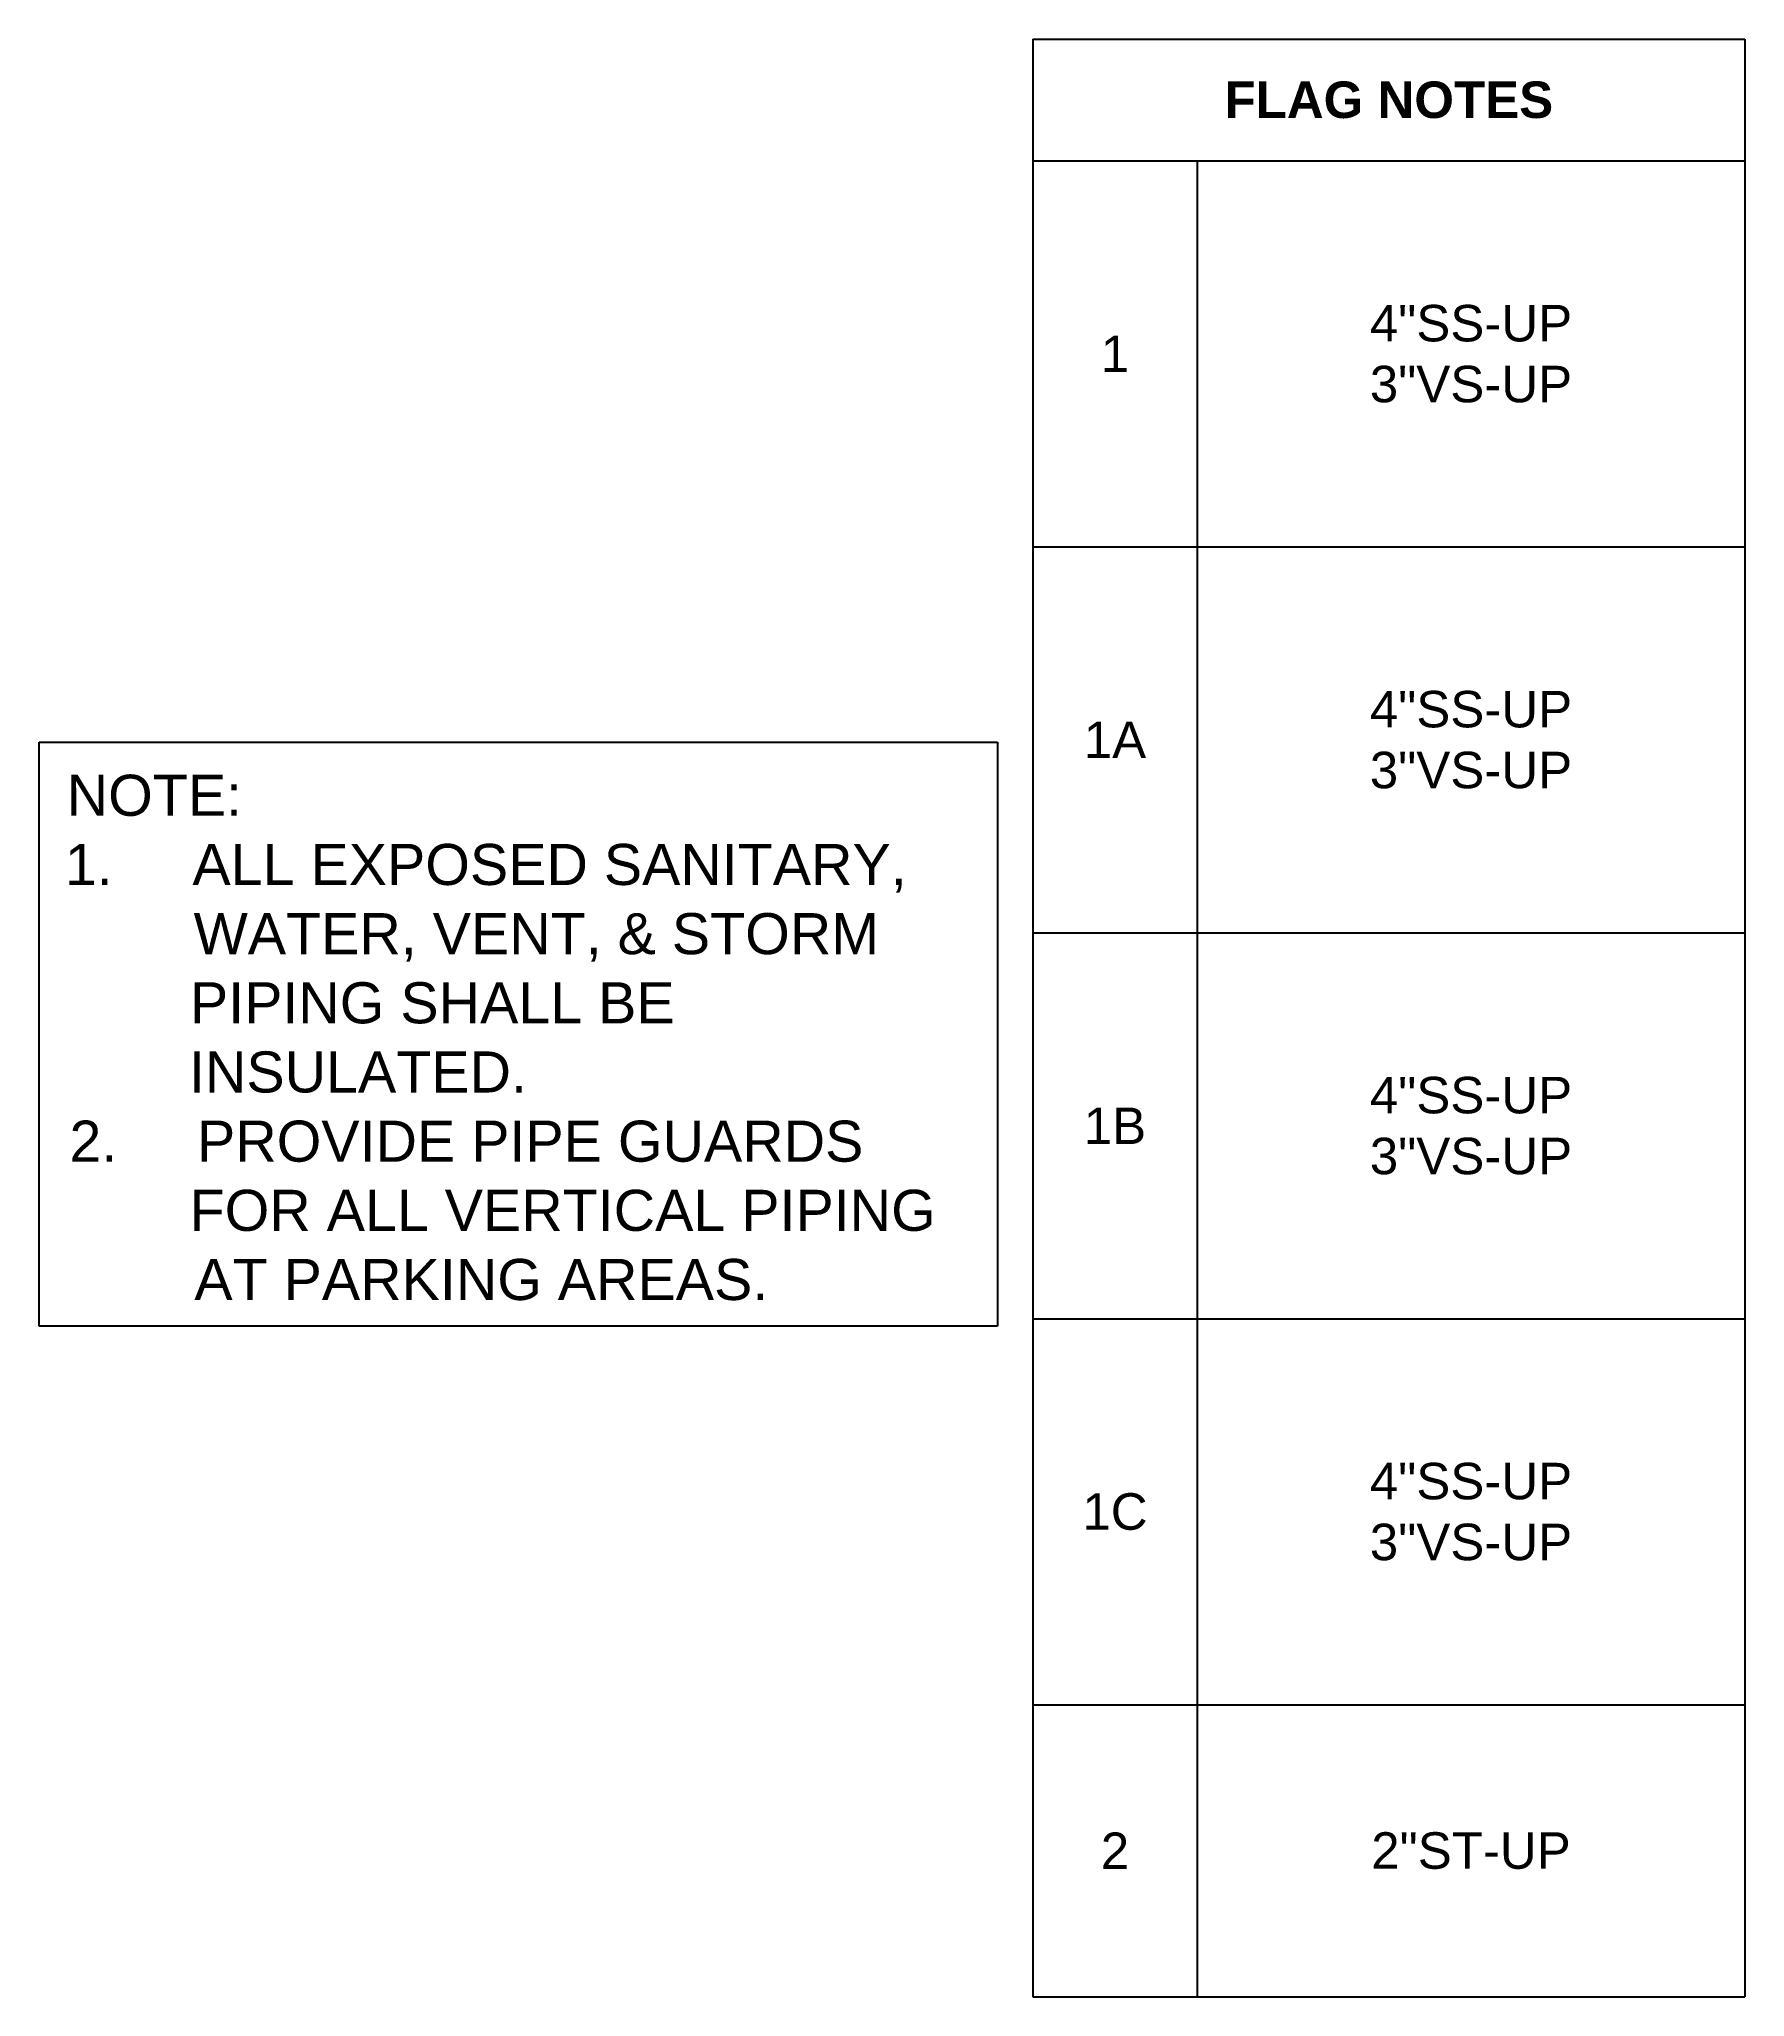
# Model space of a CAD drawing. Extents: x -3637 to 1666, y -2593 to 1817.
# Drawn here: x 452 to 1013, y 1173 to 1817 of the extents above; entities that cross this region are included whole.
import ezdxf

# ---------------------------------------------------------------- set-up
doc = ezdxf.new("R2010")
doc.units = 0
doc.header["$LTSCALE"] = 36
doc.header["$MEASUREMENT"] = 0
doc.layers.add('G-ANNO-TEXT', color=70, linetype='Continuous')
doc.styles.add('Arial', font='arial.ttf')
doc.styles.add('Arial Bold', font='arialbd.ttf')

msp = doc.modelspace()

# ---------------------------------------------------------------- texts
at = {"layer": 'G-ANNO-TEXT', "style": 'Arial'}
for s, p in [('NOTE:', (461.06, 1561.5)), ('1.     ALL EXPOSED SANITARY,', (460.45, 1538.76)), ('WATER, VENT, & STORM', (502.77, 1516.02)), ('PIPING SHALL BE', (501.55, 1493.29)), ('INSULATED.', (501.24, 1470.56)), ('2.     PROVIDE PIPE GUARDS', (461.95, 1447.82)), ('FOR ALL VERTICAL PIPING', (501.45, 1425.09)), ('AT PARKING AREAS.', (503, 1402.36))]:
    msp.add_text(s, height=13.5, dxfattribs=at).set_placement(p)
at = {"layer": 'G-ANNO-TEXT', "char_height": 12, "attachment_point": 5}
for s, insert, width, style in [('FLAG NOTES', (895.56, 1796.75), 210, 'Arial Bold'), ('\\A1;4"SS-UP\\P3"VS-UP', (922.56, 1713.32), 156, 'Arial'), ('1', (805.56, 1713.32), 30, 'Arial'), ('\\A1;4"SS-UP\\P3"VS-UP', (922.56, 1586.47), 156, 'Arial'), ('1A', (805.56, 1586.47), 30, 'Arial'), ('\\A1;4"SS-UP\\P3"VS-UP', (922.56, 1459.62), 156, 'Arial'), ('1B', (805.56, 1459.62), 30, 'Arial'), ('\\A1;4"SS-UP\\P3"VS-UP', (922.56, 1332.77), 156, 'Arial'), ('1C', (805.56, 1332.77), 30, 'Arial'), ('2', (805.56, 1221.35), 53.9375, 'Arial'), ('\\A1;2"ST-UP', (922.56, 1221.35), 179.9375, 'Arial')]:
    msp.add_mtext(s, dxfattribs=dict(at, insert=insert, width=width, style=style))

# ---------------------------------------------------------------- linework, layer by layer
at = {"layer": 'G-ANNO-TEXT'}
for p, q in [((778.56, 1816.75), (1012.56, 1816.75)), ((778.56, 1816.75), (778.56, 1173.35)), ((1012.56, 1816.75), (1012.56, 1173.35)), ((778.56, 1776.75), (1012.56, 1776.75)), ((832.56, 1776.75), (832.56, 1173.35)), ((778.56, 1649.9), (1012.56, 1649.9)), ((452, 1585.74), (767, 1585.74)), ((452, 1393.74), (452, 1585.74)), ((767, 1585.74), (767, 1393.74)), ((778.56, 1523.05), (1012.56, 1523.05)), ((778.56, 1396.2), (1012.56, 1396.2)), ((767, 1393.74), (452, 1393.74)), ((778.56, 1269.35), (1012.56, 1269.35)), ((778.56, 1173.35), (1012.56, 1173.35))]:
    msp.add_line(p, q, dxfattribs=at)

msp.set_redraw_order([(e.dxf.handle, doc.entitydb.next_handle()) for e in msp.query("TEXT MTEXT ATTDEF DIMENSION ARC_DIMENSION")])  # texts and dimensions are drawn at this point

doc.saveas('drawing.dxf')
